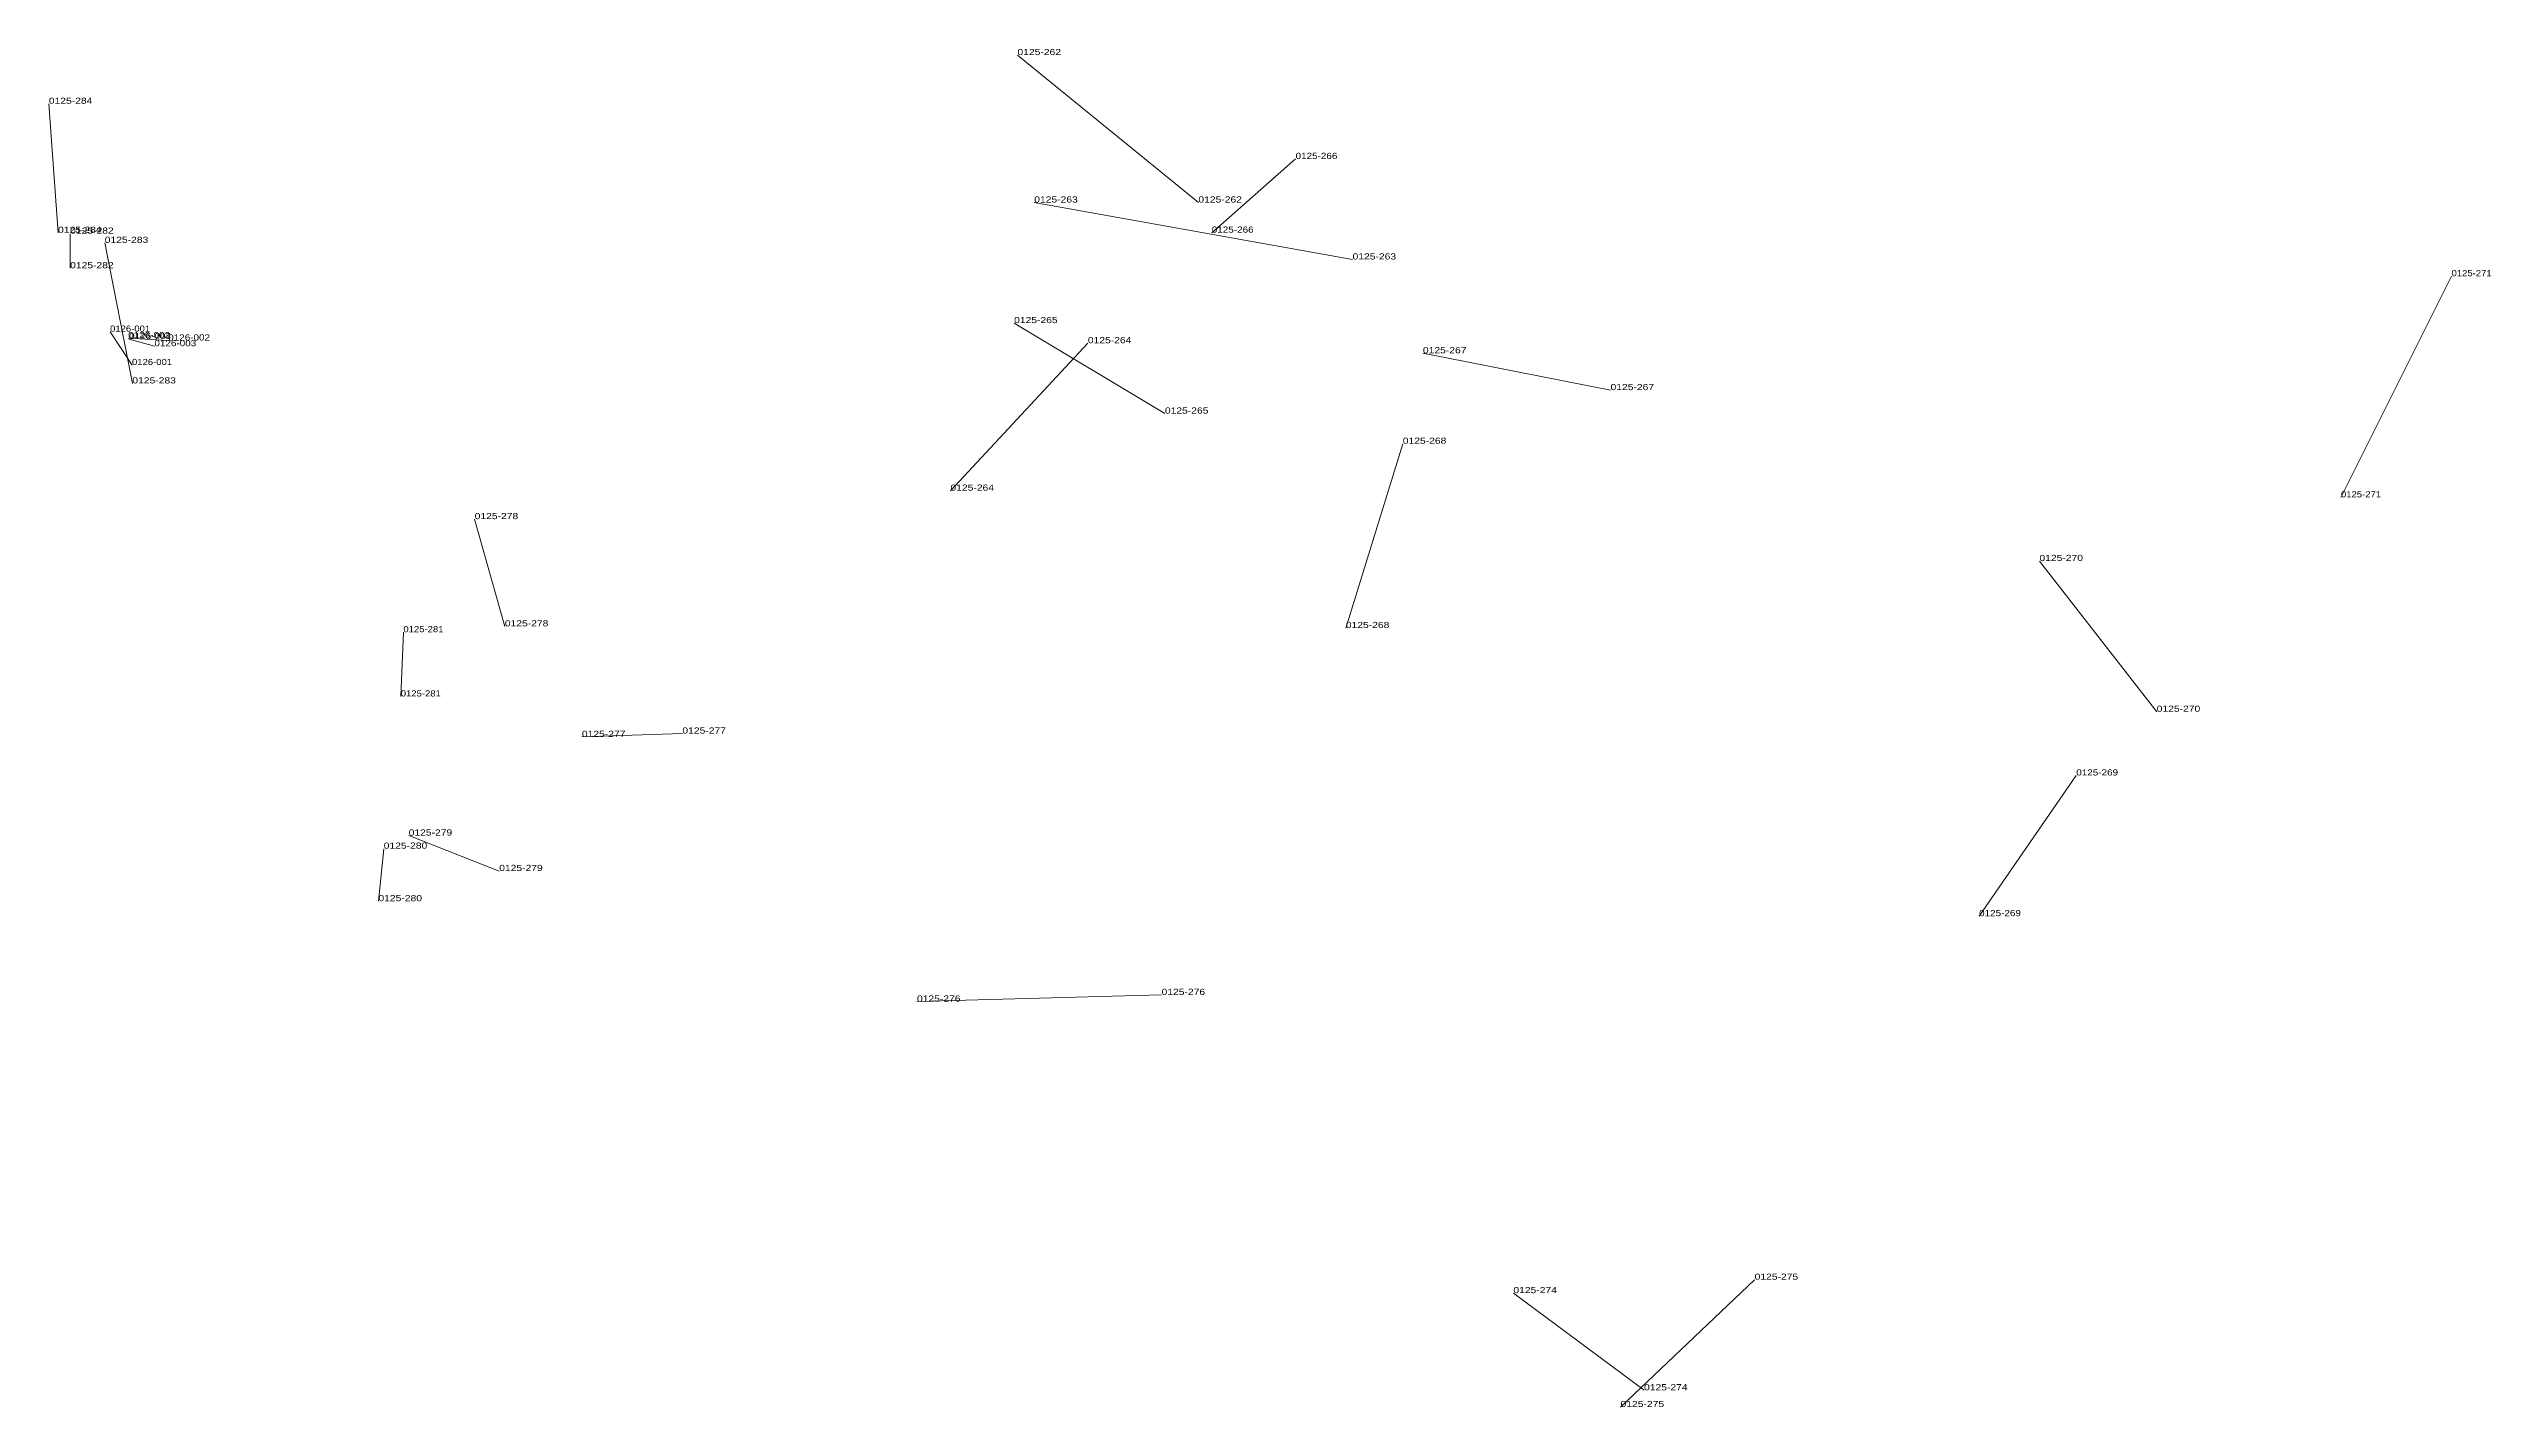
# Model space of a CAD drawing. Header units: metres. Extents: x 571156 to 607184, y 703608 to 727431.
# Drawn here: x 605589 to 606381, y 713424 to 713865 of the extents above; entities that cross this region are included whole.
import ezdxf

# ---------------------------------------------------------------- set-up
doc = ezdxf.new("R2010")
doc.units = ezdxf.units.M
doc.header["$LTSCALE"] = 0.8
doc.layers.add('60', color=7, linetype='Continuous', lineweight=13)
doc.layers.add('61', color=7, linetype='Continuous')

msp = doc.modelspace()

# ---------------------------------------------------------------- texts
at = {"layer": '60'}
for s, width, p in [('0125-284', 1.25, (605589.01, 713847.28)), ('0125-266', 1.2, (605993.5, 713829.39)), ('0125-262', 1.25, (605961.97, 713815.26)), ('0125-263', 1.25, (606011.98, 713796.78)), ('0125-282', 1.25, (605595.92, 713793.93)), ('0125-271', 1.15, (606368.54, 713791.35)), ('0126-001', 1.15, (605608.88, 713773.35)), ('0126-002', 1.2, (605614.75, 713771.27)), ('0126-003', 1.2, (605615.06, 713770.96)), ('0125-283', 1.25, (605616.1, 713756.56)), ('0125-267', 1.25, (606095.68, 713754.39)), ('0125-265', 1.25, (605951.1, 713746.78)), ('0125-264', 1.25, (605881.53, 713721.77)), ('0125-278', 1.25, (605727.16, 713712.53)), ('0125-270', 1.25, (606234.83, 713698.95)), ('0125-268', 1.25, (606009.8, 713677.2)), ('0125-281', 1.15, (605703.19, 713655)), ('0125-277', 1.25, (605794.56, 713642.96)), ('0125-280', 1.25, (605697.66, 713605.62)), ('0125-279', 1.25, (605705.75, 713609.88)), ('0125-269', 1.2, (606215.26, 713583.72)), ('0125-276', 1.25, (605950.02, 713558.17)), ('0125-275', 1.25, (606142.43, 713465.77)), ('0125-274', 1.25, (606064.16, 713461.42))]:
    msp.add_text(s, height=2, dxfattribs=dict(at, width=width)).set_placement(p)
at = {"layer": '61'}
for s, width, p in [('0125-262', 1.25, (605903.27, 713863.09)), ('0125-263', 1.25, (605908.71, 713815.26)), ('0125-284', 1.25, (605592, 713805.43)), ('0125-282', 1.25, (605595.92, 713805.15)), ('0125-266', 1.2, (605966.32, 713805.48)), ('0125-283', 1.25, (605607.14, 713802.16)), ('0125-265', 1.25, (605902.18, 713776.13)), ('0126-003', 1.2, (605623.26, 713768.64)), ('0126-002', 1.2, (605627.74, 713770.49)), ('0125-264', 1.25, (605926.1, 713769.61)), ('0125-267', 1.25, (606034.81, 713766.34)), ('0126-001', 1.15, (605615.99, 713762.53)), ('0125-268', 1.25, (606028.28, 713736.99)), ('0125-271', 1.15, (606332.67, 713719.6)), ('0125-278', 1.25, (605736.95, 713677.75)), ('0125-281', 1.15, (605704.04, 713675.86)), ('0125-270', 1.25, (606272.88, 713650.03)), ('0125-277', 1.25, (605761.95, 713641.87)), ('0125-269', 1.2, (606246.79, 713629.37)), ('0125-279', 1.25, (605735.12, 713598.38)), ('0125-280', 1.25, (605695.95, 713588.59)), ('0125-276', 1.25, (605870.66, 713556)), ('0125-275', 1.25, (606098.94, 713424.46)), ('0125-274', 1.25, (606106.55, 713429.89))]:
    msp.add_text(s, height=2, dxfattribs=dict(at, width=width)).set_placement(p)

# ---------------------------------------------------------------- linework, layer by layer
at = {"layer": '60'}
for p, q in [((605903.27, 713863.09), (605961.97, 713815.26)), ((605592, 713805.43), (605589.01, 713847.28)), ((605966.32, 713805.48), (605993.5, 713829.39)), ((605908.71, 713815.26), (606011.98, 713796.78)), ((605595.92, 713805.15), (605595.92, 713793.93)), ((605607.14, 713802.16), (605616.1, 713756.56)), ((606332.67, 713719.6), (606368.54, 713791.35)), ((605902.18, 713776.13), (605951.1, 713746.78)), ((605615.99, 713762.53), (605608.88, 713773.35)), ((605627.74, 713770.49), (605614.75, 713771.27)), ((605623.26, 713768.64), (605615.06, 713770.96)), ((605926.1, 713769.61), (605881.53, 713721.77)), ((606034.81, 713766.34), (606095.68, 713754.39)), ((606028.28, 713736.99), (606009.8, 713677.2)), ((605736.95, 713677.75), (605727.16, 713712.53)), ((606272.88, 713650.03), (606234.83, 713698.95)), ((605704.04, 713675.86), (605703.19, 713655)), ((605761.95, 713641.87), (605794.56, 713642.96)), ((606246.79, 713629.37), (606215.26, 713583.72)), ((605735.12, 713598.38), (605705.75, 713609.88)), ((605695.95, 713588.59), (605697.66, 713605.62)), ((605870.66, 713556), (605950.02, 713558.17)), ((606098.94, 713424.46), (606142.43, 713465.77)), ((606106.55, 713429.89), (606064.16, 713461.42))]:
    msp.add_line(p, q, dxfattribs=at)

msp.set_redraw_order([(e.dxf.handle, doc.entitydb.next_handle()) for e in msp.query("TEXT MTEXT ATTDEF DIMENSION ARC_DIMENSION")])  # texts and dimensions are drawn at this point

doc.saveas('drawing.dxf')
